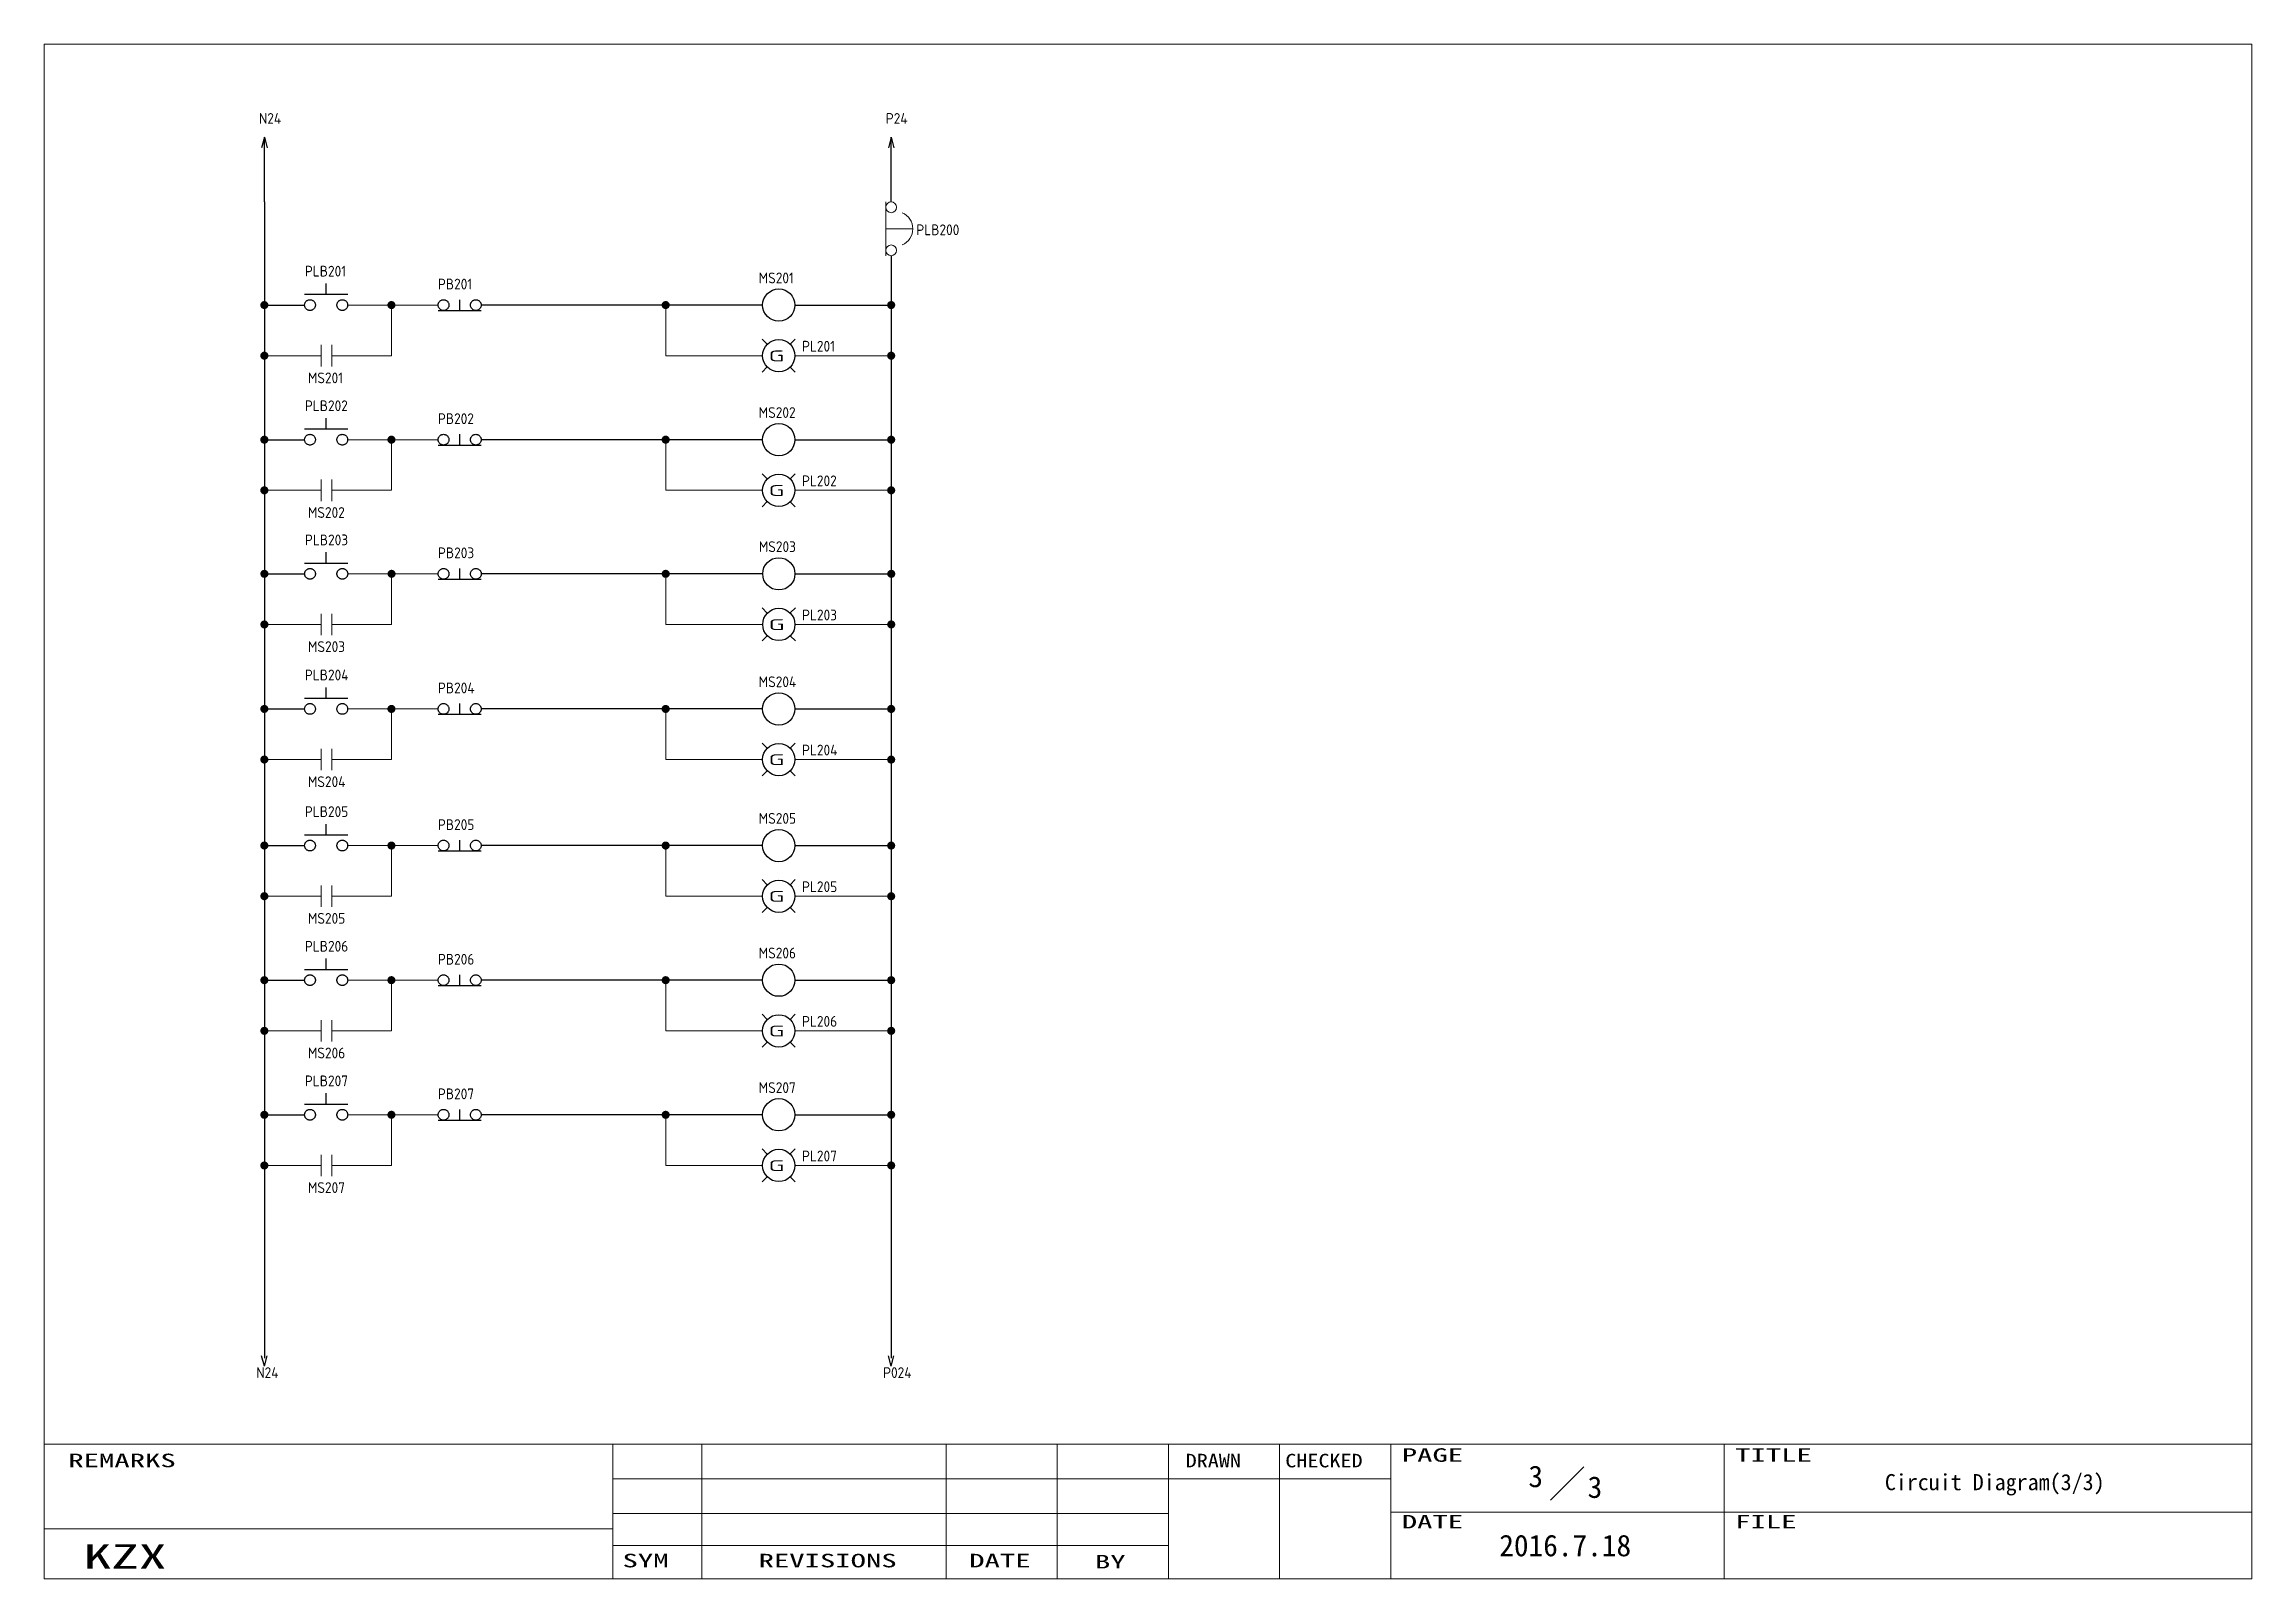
# Model space of a CAD drawing. Extents: x -319 to 2858, y -2689 to 285.
# Drawn here: x 869 to 1279, y -486.5 to -201.5 of the extents above; entities that cross this region are included whole.
import ezdxf
from ezdxf.enums import TextEntityAlignment as Align

# ---------------------------------------------------------------- set-up
doc = ezdxf.new("R2010")
doc.units = 0
doc.header["$LTSCALE"] = 0.3
doc.header["$MEASUREMENT"] = 0
doc.linetypes.add('実線', pattern=[20001, 20000, -1])
doc.layers.get('0').update_dxf_attribs({"linetype": '実線'})
for name, color, linetype, lineweight in [('01図枠', 5, 'CONTINUOUS', 9), ('02接続図', 7, 'CONTINUOUS', 5), ('10外形', 7, 'CONTINUOUS', 9)]:
    doc.layers.add(name, color=color, linetype=linetype, lineweight=lineweight)
doc.layers.add('BLOCK', color=7, linetype='CONTINUOUS')
doc.layers.add('図形１', color=7, linetype='実線')
doc.styles.get("Standard").update_dxf_attribs({"font": 'ISOCP.shx', "height": 4, "bigfont": 'extfont.shx'})
doc.styles.add('電気標準', font='ISOCP.shx', dxfattribs={"height": 2.5, "bigfont": 'extfont.shx'})
doc.styles.add('ＭＳＰゴシック', font='')
doc.styles.get('ＭＳＰゴシック').set_extended_font_data('SimSun')

msp = doc.modelspace()

# ---------------------------------------------------------------- texts
at = {"width": 2.307692}
for p, p2 in [((1003.51, -260.43), (1006.51, -260.43)), ((1003.51, -285.43), (1006.51, -285.43)), ((1003.52, -310.34), (1006.52, -310.34)), ((1003.51, -335.43), (1006.51, -335.43)), ((1003.51, -360.81), (1006.51, -360.81)), ((1003.51, -385.81), (1006.51, -385.81)), ((1003.51, -410.81), (1006.51, -410.81))]:
    msp.add_text('G', height=2, dxfattribs=at).set_placement(p, p2, align=Align.FIT)
at = {"layer": '01図枠', "linetype": 'Continuous', "lineweight": 5, "style": 'ＭＳＰゴシック'}
for s, height, width, p in [('REMARKS', 2.513, 1.666667, (873.48, -463.29)), ('CHECKED', 2.513, 1.2, (1099.49, -463.32)), ('PAGE', 2.513, 1.666667, (1121.12, -462.29)), ('TITLE', 2.513, 1.666667, (1183.03, -462.29)), ('DRAWN', 2.513, 1.2, (1080.99, -463.32)), ('DATE', 2.513, 1.666667, (1121.12, -474.67)), ('FILE', 2.513, 1.666667, (1183.03, -474.67)), ('KZX', 4.523, 1.666667, (876.32, -480.13)), ('SYM', 2.513, 1.666667, (976.4, -481.89))]:
    msp.add_text(s, height=height, dxfattribs=dict(at, width=width)).set_placement(p, align=Align.TOP_LEFT)
at = {"layer": '01図枠', "linetype": 'Continuous', "lineweight": 5, "style": 'ＭＳＰゴシック', "width": 1.666667}
for s, p in [('REVISIONS', (1014.49, -481.89)), ('DATE', (1046.49, -481.89)), ('BY', (1066.99, -482.1))]:
    msp.add_text(s, height=2.513, dxfattribs=at).set_placement(p, align=Align.TOP_CENTER)
at = {"layer": '02接続図', "style": 'ＭＳＰゴシック'}
for s, p in [('3', (1145.99, -467.54)), ('3', (1156.99, -469.54)), ('2016.7.18', (1151.47, -480.38))]:
    msp.add_text(s, height=4, dxfattribs=at).set_placement(p, align=Align.MIDDLE)
msp.add_text('Circuit Diagram(3/3)', height=3, dxfattribs=at).set_placement((1210.83, -468.58), align=Align.MIDDLE_LEFT)
at = {"layer": '図形１', "color": 7, "linetype": '実線', "style": '電気標準'}
for s, p in [('N24', (908.89, -216.33)), ('P24', (1025.29, -216.33)), ('N24', (908.39, -449.24)), ('P024', (1024.79, -449.24))]:
    msp.add_text(s, height=2, dxfattribs=at).set_placement(p)
at = {"layer": '図形１', "color": 4, "style": '電気標準'}
for s, p in [('PLB200', (1030.96, -237.01)), ('PLB201', (917.4, -244.69)), ('PB201', (942.11, -247.09)), ('MS201', (1001.69, -245.95)), ('PL201', (1009.73, -258.63)), ('MS201', (917.97, -264.51)), ('PLB202', (917.4, -269.69)), ('PB202', (942.11, -272.09)), ('MS202', (1001.69, -270.95)), ('PL202', (1009.73, -283.63)), ('MS202', (917.97, -289.51)), ('PLB203', (917.41, -294.6)), ('PB203', (942.12, -297)), ('MS203', (1001.71, -295.86)), ('PL203', (1009.74, -308.54)), ('MS203', (917.98, -314.42)), ('PLB204', (917.4, -319.69)), ('MS204', (1001.69, -320.95)), ('PB204', (942.11, -322.09)), ('PL204', (1009.73, -333.63)), ('MS204', (917.97, -339.51)), ('PLB205', (917.4, -345.06)), ('MS205', (1001.69, -346.32)), ('PB205', (942.11, -347.47)), ('PL205', (1009.73, -359.01)), ('MS205', (917.97, -364.88)), ('PLB206', (917.4, -370.06)), ('PB206', (942.11, -372.47)), ('MS206', (1001.69, -371.32)), ('PL206', (1009.73, -384.01)), ('MS206', (917.97, -389.88)), ('PLB207', (917.4, -395.06)), ('PB207', (942.11, -397.47)), ('MS207', (1001.69, -396.32)), ('PL207', (1009.73, -409.01)), ('MS207', (917.97, -414.88))]:
    msp.add_text(s, height=2, dxfattribs=at).set_placement(p)

# ---------------------------------------------------------------- blocks, each defined once
blk = doc.blocks.new('矢印（右向）')
at = {"layer": 'BLOCK'}
for q in [(-1.93, 0.52), (-1.93, -0.52)]:
    blk.add_line((0, 0), q, dxfattribs=at)

# ---------------------------------------------------------------- linework, layer by layer
for p, q in [((909.89, -230.83), (909.89, -218.83)), ((1026.29, -230.83), (1026.29, -218.83)), ((921.36, -247.99), (921.36, -245.99)), ((917.36, -247.99), (925.36, -247.99)), ((946.16, -250.99), (946.16, -248.99)), ((1002.42, -249.99), (950.16, -249.99)), ((1008.42, -249.99), (1026.29, -249.99)), ((942.16, -250.99), (950.16, -250.99)), ((917.36, -272.99), (925.36, -272.99)), ((921.36, -272.99), (921.36, -270.99)), ((946.16, -275.99), (946.16, -273.99)), ((942.16, -275.99), (950.16, -275.99)), ((1002.42, -274.99), (950.16, -274.99)), ((1008.42, -274.99), (1026.29, -274.99)), ((917.37, -297.9), (925.37, -297.9)), ((921.37, -297.9), (921.37, -295.9)), ((946.17, -300.9), (946.17, -298.9)), ((942.17, -300.9), (950.17, -300.9)), ((1002.43, -299.9), (950.17, -299.9)), ((1008.43, -299.9), (1026.31, -299.9)), ((917.36, -322.99), (925.36, -322.99)), ((921.36, -322.99), (921.36, -320.99)), ((942.16, -325.99), (950.16, -325.99)), ((946.16, -325.99), (946.16, -323.99)), ((1002.42, -324.99), (950.16, -324.99)), ((1008.42, -324.99), (1026.29, -324.99)), ((917.36, -348.36), (925.36, -348.36)), ((921.36, -348.36), (921.36, -346.36)), ((942.16, -351.36), (950.16, -351.36)), ((946.16, -351.36), (946.16, -349.36)), ((1002.42, -350.36), (950.16, -350.36)), ((1008.42, -350.36), (1026.29, -350.36)), ((921.36, -373.36), (921.36, -371.36)), ((917.36, -373.36), (925.36, -373.36)), ((942.16, -376.36), (950.16, -376.36)), ((946.16, -376.36), (946.16, -374.36)), ((1002.42, -375.36), (950.16, -375.36)), ((1008.42, -375.36), (1026.29, -375.36)), ((921.36, -398.36), (921.36, -396.36)), ((917.36, -398.36), (925.36, -398.36)), ((942.16, -401.36), (950.16, -401.36)), ((946.16, -401.36), (946.16, -399.36)), ((1002.42, -400.36), (950.16, -400.36)), ((1008.42, -400.36), (1026.29, -400.36))]:
    msp.add_line(p, q)
for centre in [(918.36, -249.99), (924.36, -249.99), (943.16, -249.99), (949.16, -249.99), (918.36, -274.99), (924.36, -274.99), (943.16, -274.99), (949.16, -274.99), (918.37, -299.9), (924.37, -299.9), (943.17, -299.9), (949.17, -299.9), (918.36, -324.99), (924.36, -324.99), (943.16, -324.99), (949.16, -324.99), (918.36, -350.36), (924.36, -350.36), (943.16, -350.36), (949.16, -350.36), (918.36, -375.36), (924.36, -375.36), (943.16, -375.36), (949.16, -375.36), (918.36, -400.36), (924.36, -400.36), (943.16, -400.36), (949.16, -400.36)]:
    msp.add_circle(centre, 1)
at = {"layer": '01図枠', "linetype": 'Continuous', "lineweight": 5}
for p, q in [((868.99, -486.54), (868.99, -201.54)), ((868.99, -201.54), (1278.99, -201.54)), ((1278.99, -201.54), (1278.99, -486.54)), ((868.99, -461.54), (1278.99, -461.54)), ((974.6, -461.54), (974.6, -486.54)), ((991.11, -461.54), (991.11, -486.54)), ((1036.51, -461.54), (1036.51, -486.54)), ((1057.14, -461.54), (1057.14, -486.54)), ((1077.78, -461.54), (1077.78, -486.54)), ((1098.42, -486.54), (1098.42, -461.54)), ((1119.06, -461.54), (1119.06, -486.54)), ((1180.97, -486.54), (1180.97, -461.54)), ((1154.91, -465.73), (1148.72, -471.92)), ((974.6, -467.96), (1077.78, -467.96)), ((1077.78, -467.96), (1119.06, -467.96)), ((974.6, -474.39), (1077.78, -474.39)), ((1119.06, -474.15), (1278.99, -474.15)), ((974.6, -477.25), (868.99, -477.25)), ((974.6, -480.35), (1077.78, -480.35)), ((1278.99, -486.54), (868.99, -486.54))]:
    msp.add_line(p, q, dxfattribs=at)
at = {"layer": '02接続図'}
for p, q in [((1025.32, -230.83), (1025.32, -240.83)), ((1030.32, -235.83), (1025.32, -235.83))]:
    msp.add_line(p, q, dxfattribs=at)
at = {"layer": '02接続図', "linetype": 'Continuous'}
for p, q in [((920.41, -261.39), (920.41, -257.39)), ((922.41, -261.39), (922.41, -257.39)), ((920.41, -286.39), (920.41, -282.39)), ((922.41, -286.39), (922.41, -282.39)), ((920.42, -311.3), (920.42, -307.3)), ((922.42, -311.3), (922.42, -307.3)), ((920.41, -336.39), (920.41, -332.39)), ((922.41, -336.39), (922.41, -332.39)), ((920.41, -361.77), (920.41, -357.77)), ((922.41, -361.77), (922.41, -357.77)), ((920.41, -386.77), (920.41, -382.77)), ((922.41, -386.77), (922.41, -382.77)), ((920.41, -411.77), (920.41, -407.77)), ((922.41, -411.77), (922.41, -407.77))]:
    msp.add_line(p, q, dxfattribs=at)
at = {"layer": '02接続図'}
for centre in [(1026.29, -231.83), (1026.29, -239.83)]:
    msp.add_circle(centre, 1, dxfattribs=at)
msp.add_arc((1027.07, -235.83), 3.25, 292.6199, 67.3801, dxfattribs=at)
at = {"layer": '10外形'}
for p, q in [((925.36, -249.99), (942.16, -249.99)), ((933.49, -259.39), (933.49, -249.99)), ((984.42, -259.39), (984.42, -249.99)), ((920.41, -259.39), (909.89, -259.39)), ((922.41, -259.39), (933.49, -259.39)), ((1002.42, -259.39), (984.42, -259.39)), ((1008.42, -259.39), (1026.29, -259.39)), ((925.36, -274.99), (942.16, -274.99)), ((933.49, -284.39), (933.49, -274.99)), ((984.42, -284.39), (984.42, -274.99)), ((920.41, -284.39), (909.89, -284.39)), ((922.41, -284.39), (933.49, -284.39)), ((1002.42, -284.39), (984.42, -284.39)), ((1008.42, -284.39), (1026.29, -284.39)), ((925.37, -299.9), (942.17, -299.9)), ((933.5, -309.3), (933.5, -299.9)), ((984.43, -309.3), (984.43, -299.9)), ((920.42, -309.3), (909.9, -309.3)), ((922.42, -309.3), (933.5, -309.3)), ((1002.43, -309.3), (984.43, -309.3)), ((1008.43, -309.3), (1026.31, -309.3)), ((925.36, -324.99), (942.16, -324.99)), ((933.49, -334.39), (933.49, -324.99)), ((984.42, -334.39), (984.42, -324.99)), ((920.41, -334.39), (909.89, -334.39)), ((922.41, -334.39), (933.49, -334.39)), ((1002.42, -334.39), (984.42, -334.39)), ((1008.42, -334.39), (1026.29, -334.39)), ((925.36, -350.36), (942.16, -350.36)), ((933.49, -359.77), (933.49, -350.36)), ((984.42, -359.77), (984.42, -350.36)), ((920.41, -359.77), (909.89, -359.77)), ((922.41, -359.77), (933.49, -359.77)), ((1002.42, -359.77), (984.42, -359.77)), ((1008.42, -359.77), (1026.29, -359.77)), ((925.36, -375.36), (942.16, -375.36)), ((933.49, -384.77), (933.49, -375.36)), ((984.42, -384.77), (984.42, -375.36)), ((920.41, -384.77), (909.89, -384.77)), ((922.41, -384.77), (933.49, -384.77)), ((1002.42, -384.77), (984.42, -384.77)), ((1008.42, -384.77), (1026.29, -384.77)), ((925.36, -400.36), (942.16, -400.36)), ((933.49, -409.77), (933.49, -400.36)), ((984.42, -409.77), (984.42, -400.36)), ((920.41, -409.77), (909.89, -409.77)), ((922.41, -409.77), (933.49, -409.77)), ((1002.42, -409.77), (984.42, -409.77)), ((1008.42, -409.77), (1026.29, -409.77))]:
    msp.add_line(p, q, dxfattribs=at)
at = {"layer": 'BLOCK'}
for centre in [(1005.42, -249.99), (1005.42, -259.39), (1005.42, -274.99), (1005.42, -284.39), (1005.43, -299.9), (1005.43, -309.3), (1005.42, -324.99), (1005.42, -334.39), (1005.42, -350.36), (1005.42, -359.77), (1005.42, -375.36), (1005.42, -384.77), (1005.42, -400.36), (1005.42, -409.77)]:
    msp.add_circle(centre, 3, dxfattribs=at)
at = {"layer": '図形１', "color": 7}
for p, q in [((909.89, -230.83), (909.89, -298.66)), ((1026.29, -240.83), (1026.29, -298.66)), ((909.89, -298.66), (909.89, -445.55)), ((1026.29, -298.66), (1026.29, -445.55))]:
    msp.add_line(p, q, dxfattribs=at)
at = {"layer": '図形１'}
for p, q in [((909.89, -249.99), (917.36, -249.99)), ((1003.28, -257.28), (1002.31, -256.32)), ((1007.53, -257.27), (1008.49, -256.32)), ((1002.31, -262.43), (1003.27, -261.48)), ((1008.49, -262.43), (1007.55, -261.5)), ((909.89, -274.99), (917.36, -274.99)), ((1003.28, -282.28), (1002.31, -281.32)), ((1007.53, -282.27), (1008.49, -281.32)), ((1002.31, -287.43), (1003.27, -286.48)), ((1008.49, -287.43), (1007.55, -286.5)), ((909.9, -299.9), (917.37, -299.9)), ((1003.29, -307.19), (1002.32, -306.23)), ((1007.54, -307.17), (1008.5, -306.23)), ((1002.32, -312.34), (1003.28, -311.39)), ((1008.5, -312.34), (1007.56, -311.41)), ((909.89, -324.99), (917.36, -324.99)), ((1003.28, -332.28), (1002.31, -331.32)), ((1007.53, -332.27), (1008.49, -331.32)), ((1002.31, -337.43), (1003.27, -336.48)), ((1008.49, -337.43), (1007.55, -336.5)), ((909.89, -350.36), (917.36, -350.36)), ((1003.28, -357.66), (1002.31, -356.69)), ((1007.53, -357.64), (1008.49, -356.69)), ((1002.31, -362.8), (1003.27, -361.86)), ((1008.49, -362.8), (1007.55, -361.87)), ((909.89, -375.36), (917.36, -375.36)), ((1003.28, -382.66), (1002.31, -381.69)), ((1007.53, -382.64), (1008.49, -381.69)), ((1002.31, -387.8), (1003.27, -386.86)), ((1008.49, -387.8), (1007.55, -386.87)), ((909.89, -400.36), (917.36, -400.36)), ((1003.28, -407.66), (1002.31, -406.69)), ((1007.53, -407.64), (1008.49, -406.69)), ((1002.31, -412.8), (1003.27, -411.86)), ((1008.49, -412.8), (1007.55, -411.87))]:
    msp.add_line(p, q, dxfattribs=at)
at = {"layer": '図形１', "const_width": 0.75}
for points in [[(909.51, -249.99, 1), (910.26, -249.99, 1)], [(933.11, -249.99, 1), (933.86, -249.99, 1)], [(984.04, -249.99, 1), (984.79, -249.99, 1)], [(1025.92, -249.99, 1), (1026.67, -249.99, 1)], [(909.51, -259.39, 1), (910.26, -259.39, 1)], [(1025.92, -259.39, 1), (1026.67, -259.39, 1)], [(909.51, -274.99, 1), (910.26, -274.99, 1)], [(933.11, -274.99, 1), (933.86, -274.99, 1)], [(984.04, -274.99, 1), (984.79, -274.99, 1)], [(1025.92, -274.99, 1), (1026.67, -274.99, 1)], [(909.51, -284.39, 1), (910.26, -284.39, 1)], [(1025.92, -284.39, 1), (1026.67, -284.39, 1)], [(909.52, -299.9, 1), (910.27, -299.9, 1)], [(933.13, -299.9, 1), (933.88, -299.9, 1)], [(984.05, -299.9, 1), (984.8, -299.9, 1)], [(1025.93, -299.9, 1), (1026.68, -299.9, 1)], [(909.52, -309.3, 1), (910.27, -309.3, 1)], [(1025.93, -309.3, 1), (1026.68, -309.3, 1)], [(909.51, -324.99, 1), (910.26, -324.99, 1)], [(933.11, -324.99, 1), (933.86, -324.99, 1)], [(984.04, -324.99, 1), (984.79, -324.99, 1)], [(1025.92, -324.99, 1), (1026.67, -324.99, 1)], [(909.51, -334.39, 1), (910.26, -334.39, 1)], [(1025.92, -334.39, 1), (1026.67, -334.39, 1)], [(909.51, -350.36, 1), (910.26, -350.36, 1)], [(933.11, -350.36, 1), (933.86, -350.36, 1)], [(984.04, -350.36, 1), (984.79, -350.36, 1)], [(1025.92, -350.36, 1), (1026.67, -350.36, 1)], [(909.51, -359.77, 1), (910.26, -359.77, 1)], [(1025.92, -359.77, 1), (1026.67, -359.77, 1)], [(909.51, -375.36, 1), (910.26, -375.36, 1)], [(933.11, -375.36, 1), (933.86, -375.36, 1)], [(984.04, -375.36, 1), (984.79, -375.36, 1)], [(1025.92, -375.36, 1), (1026.67, -375.36, 1)], [(909.51, -384.77, 1), (910.26, -384.77, 1)], [(1025.92, -384.77, 1), (1026.67, -384.77, 1)], [(909.51, -400.36, 1), (910.26, -400.36, 1)], [(933.11, -400.36, 1), (933.86, -400.36, 1)], [(984.04, -400.36, 1), (984.79, -400.36, 1)], [(1025.92, -400.36, 1), (1026.67, -400.36, 1)], [(909.51, -409.77, 1), (910.26, -409.77, 1)], [(1025.92, -409.77, 1), (1026.67, -409.77, 1)]]:
    msp.add_lwpolyline(points, format="xyb", close=True, dxfattribs=at)

# ---------------------------------------------------------------- block references
at = {"layer": '図形１', "color": 7, "xscale": -1, "rotation": 270}
for p in [(909.89, -218.83), (1026.29, -218.83)]:
    msp.add_blockref('矢印（右向）', p, dxfattribs=at)
at = {"layer": '図形１', "color": 7, "rotation": 270}
for p in [(909.89, -447.05), (1026.29, -447.05)]:
    msp.add_blockref('矢印（右向）', p, dxfattribs=at)

msp.set_redraw_order([(e.dxf.handle, doc.entitydb.next_handle()) for e in msp.query("TEXT MTEXT ATTDEF DIMENSION ARC_DIMENSION")])  # texts and dimensions are drawn at this point

doc.saveas('drawing.dxf')
